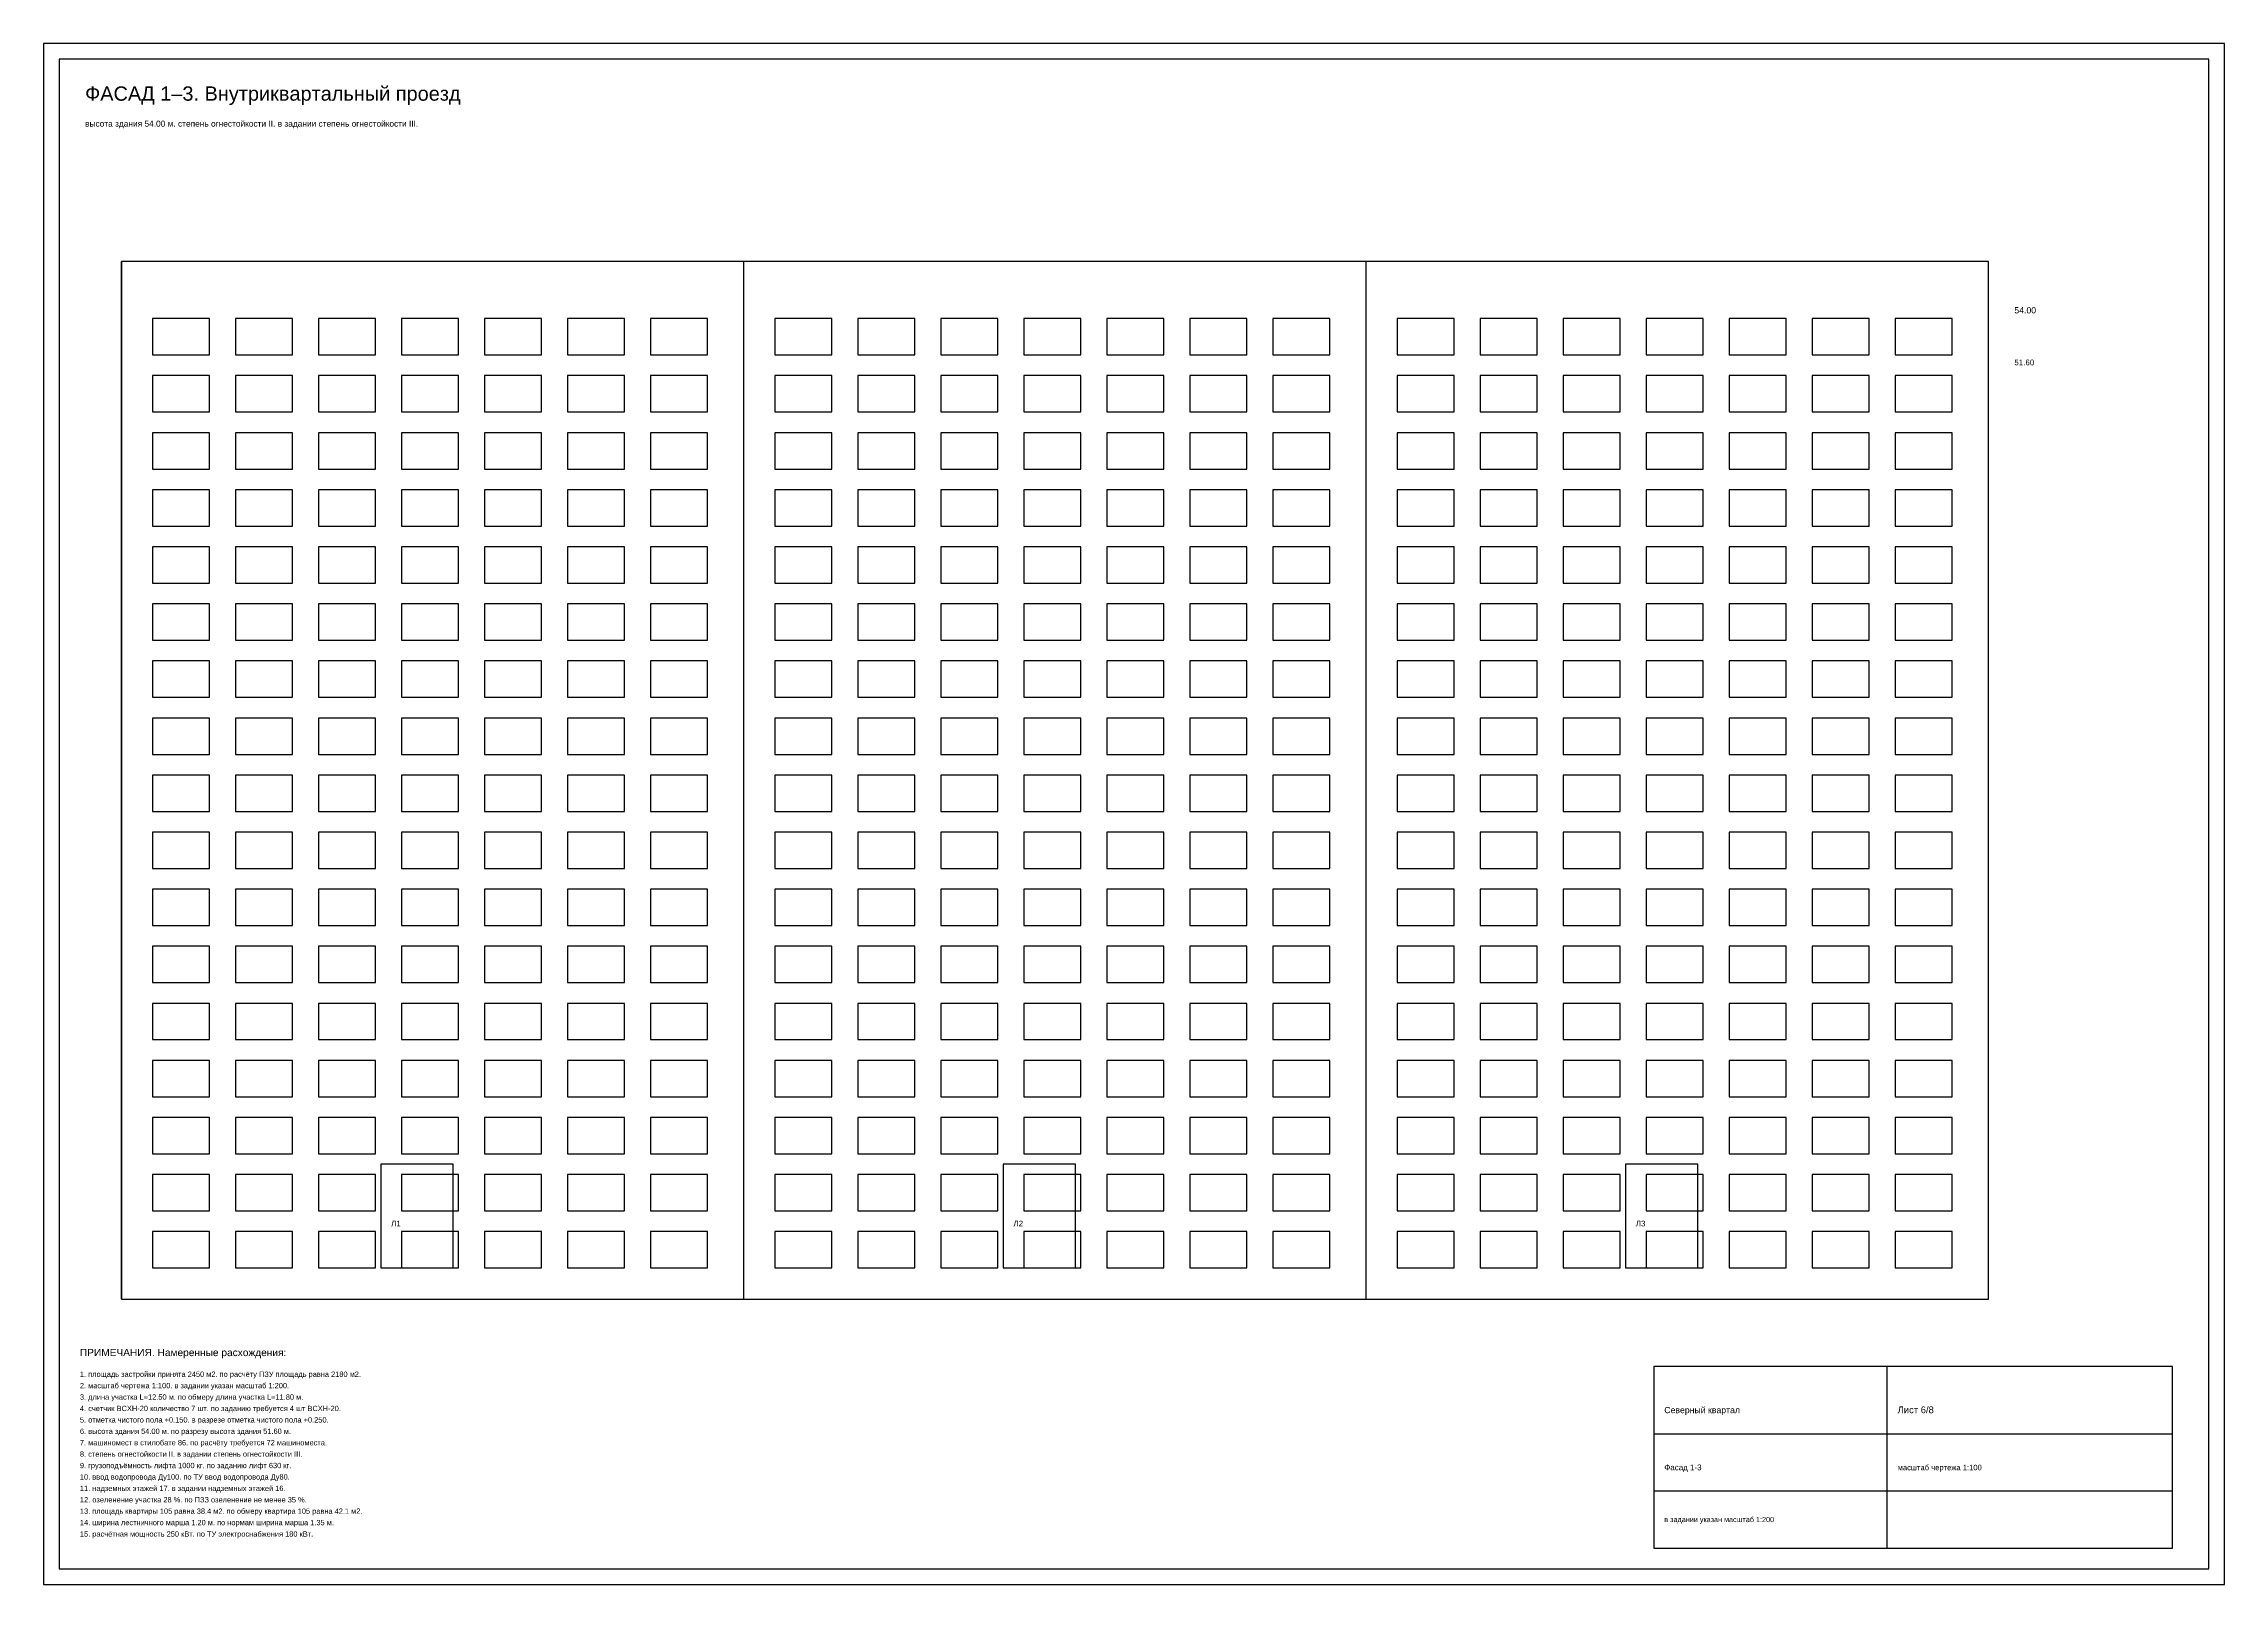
# Model space of a CAD drawing. Header units: millimetres. Extents: x 0 to 7008, y 0 to 594.
# Drawn here: x 4405 to 5246, y 0 to 594 of the extents above; entities that cross this region are included whole.
import ezdxf

# ---------------------------------------------------------------- set-up
doc = ezdxf.new("R2010")
doc.units = ezdxf.units.MM
for name, color, linetype in [('DIM', 3, 'Continuous'), ('GRAPH', 7, 'Continuous'), ('TEXT', 2, 'Continuous')]:
    doc.layers.add(name, color=color, linetype=linetype)
doc.styles.get("Standard").update_dxf_attribs({"font": 'arial.ttf'})

msp = doc.modelspace()

# ---------------------------------------------------------------- linework, layer by layer
at = {"layer": 'GRAPH'}
for p, q in [((5240, 588), (4411, 588)), ((4411, 588), (4411, 6)), ((5240, 6), (5240, 588)), ((5155, 510), (4435, 510)), ((4435, 510), (4435, 110)), ((4435, 110), (4435, 510)), ((4675, 110), (4675, 510)), ((4915, 110), (4915, 510)), ((5155, 110), (5155, 510)), ((4469, 488), (4447, 488)), ((4447, 488), (4447, 474)), ((4469, 474), (4469, 488)), ((4501, 488), (4479, 488)), ((4479, 488), (4479, 474)), ((4501, 474), (4501, 488)), ((4533, 488), (4511, 488)), ((4511, 488), (4511, 474)), ((4533, 474), (4533, 488)), ((4565, 488), (4543, 488)), ((4543, 488), (4543, 474)), ((4565, 474), (4565, 488)), ((4597, 488), (4575, 488)), ((4575, 488), (4575, 474)), ((4597, 474), (4597, 488)), ((4629, 488), (4607, 488)), ((4607, 488), (4607, 474)), ((4629, 474), (4629, 488)), ((4661, 488), (4639, 488)), ((4639, 488), (4639, 474)), ((4661, 474), (4661, 488)), ((4709, 488), (4687, 488)), ((4687, 488), (4687, 474)), ((4709, 474), (4709, 488)), ((4741, 488), (4719, 488)), ((4719, 488), (4719, 474)), ((4741, 474), (4741, 488)), ((4773, 488), (4751, 488)), ((4751, 488), (4751, 474)), ((4773, 474), (4773, 488)), ((4805, 488), (4783, 488)), ((4783, 488), (4783, 474)), ((4805, 474), (4805, 488)), ((4837, 488), (4815, 488)), ((4815, 488), (4815, 474)), ((4837, 474), (4837, 488)), ((4869, 488), (4847, 488)), ((4847, 488), (4847, 474)), ((4869, 474), (4869, 488)), ((4901, 488), (4879, 488)), ((4879, 488), (4879, 474)), ((4901, 474), (4901, 488)), ((4949, 488), (4927, 488)), ((4927, 488), (4927, 474)), ((4949, 474), (4949, 488)), ((4981, 488), (4959, 488)), ((4959, 488), (4959, 474)), ((4981, 474), (4981, 488)), ((5013, 488), (4991, 488)), ((4991, 488), (4991, 474)), ((5013, 474), (5013, 488)), ((5045, 488), (5023, 488)), ((5023, 488), (5023, 474)), ((5045, 474), (5045, 488)), ((5077, 488), (5055, 488)), ((5055, 488), (5055, 474)), ((5077, 474), (5077, 488)), ((5109, 488), (5087, 488)), ((5087, 488), (5087, 474)), ((5109, 474), (5109, 488)), ((5141, 488), (5119, 488)), ((5119, 488), (5119, 474)), ((5141, 474), (5141, 488)), ((4447, 474), (4469, 474)), ((4479, 474), (4501, 474)), ((4511, 474), (4533, 474)), ((4543, 474), (4565, 474)), ((4575, 474), (4597, 474)), ((4607, 474), (4629, 474)), ((4639, 474), (4661, 474)), ((4687, 474), (4709, 474)), ((4719, 474), (4741, 474)), ((4751, 474), (4773, 474)), ((4783, 474), (4805, 474)), ((4815, 474), (4837, 474)), ((4847, 474), (4869, 474)), ((4879, 474), (4901, 474)), ((4927, 474), (4949, 474)), ((4959, 474), (4981, 474)), ((4991, 474), (5013, 474)), ((5023, 474), (5045, 474)), ((5055, 474), (5077, 474)), ((5087, 474), (5109, 474)), ((5119, 474), (5141, 474)), ((4469, 466), (4447, 466)), ((4447, 466), (4447, 452)), ((4469, 452), (4469, 466)), ((4501, 466), (4479, 466)), ((4479, 466), (4479, 452)), ((4501, 452), (4501, 466)), ((4533, 466), (4511, 466)), ((4511, 466), (4511, 452)), ((4533, 452), (4533, 466)), ((4565, 466), (4543, 466)), ((4543, 466), (4543, 452)), ((4565, 452), (4565, 466)), ((4597, 466), (4575, 466)), ((4575, 466), (4575, 452)), ((4597, 452), (4597, 466)), ((4629, 466), (4607, 466)), ((4607, 466), (4607, 452)), ((4629, 452), (4629, 466)), ((4661, 466), (4639, 466)), ((4639, 466), (4639, 452)), ((4661, 452), (4661, 466)), ((4709, 466), (4687, 466)), ((4687, 466), (4687, 452)), ((4709, 452), (4709, 466)), ((4741, 466), (4719, 466)), ((4719, 466), (4719, 452)), ((4741, 452), (4741, 466)), ((4773, 466), (4751, 466)), ((4751, 466), (4751, 452)), ((4773, 452), (4773, 466)), ((4805, 466), (4783, 466)), ((4783, 466), (4783, 452)), ((4805, 452), (4805, 466)), ((4837, 466), (4815, 466)), ((4815, 466), (4815, 452)), ((4837, 452), (4837, 466)), ((4869, 466), (4847, 466)), ((4847, 466), (4847, 452)), ((4869, 452), (4869, 466)), ((4901, 466), (4879, 466)), ((4879, 466), (4879, 452)), ((4901, 452), (4901, 466)), ((4949, 466), (4927, 466)), ((4927, 466), (4927, 452)), ((4949, 452), (4949, 466)), ((4981, 466), (4959, 466)), ((4959, 466), (4959, 452)), ((4981, 452), (4981, 466)), ((5013, 466), (4991, 466)), ((4991, 466), (4991, 452)), ((5013, 452), (5013, 466)), ((5045, 466), (5023, 466)), ((5023, 466), (5023, 452)), ((5045, 452), (5045, 466)), ((5077, 466), (5055, 466)), ((5055, 466), (5055, 452)), ((5077, 452), (5077, 466)), ((5109, 466), (5087, 466)), ((5087, 466), (5087, 452)), ((5109, 452), (5109, 466)), ((5141, 466), (5119, 466)), ((5119, 466), (5119, 452)), ((5141, 452), (5141, 466)), ((4447, 452), (4469, 452)), ((4479, 452), (4501, 452)), ((4511, 452), (4533, 452)), ((4543, 452), (4565, 452)), ((4575, 452), (4597, 452)), ((4607, 452), (4629, 452)), ((4639, 452), (4661, 452)), ((4687, 452), (4709, 452)), ((4719, 452), (4741, 452)), ((4751, 452), (4773, 452)), ((4783, 452), (4805, 452)), ((4815, 452), (4837, 452)), ((4847, 452), (4869, 452)), ((4879, 452), (4901, 452)), ((4927, 452), (4949, 452)), ((4959, 452), (4981, 452)), ((4991, 452), (5013, 452)), ((5023, 452), (5045, 452)), ((5055, 452), (5077, 452)), ((5087, 452), (5109, 452)), ((5119, 452), (5141, 452)), ((4469, 444), (4447, 444)), ((4447, 444), (4447, 430)), ((4469, 430), (4469, 444)), ((4501, 444), (4479, 444)), ((4479, 444), (4479, 430)), ((4501, 430), (4501, 444)), ((4533, 444), (4511, 444)), ((4511, 444), (4511, 430)), ((4533, 430), (4533, 444)), ((4565, 444), (4543, 444)), ((4543, 444), (4543, 430)), ((4565, 430), (4565, 444)), ((4597, 444), (4575, 444)), ((4575, 444), (4575, 430)), ((4597, 430), (4597, 444)), ((4629, 444), (4607, 444)), ((4607, 444), (4607, 430)), ((4629, 430), (4629, 444)), ((4661, 444), (4639, 444)), ((4639, 444), (4639, 430)), ((4661, 430), (4661, 444)), ((4709, 444), (4687, 444)), ((4687, 444), (4687, 430)), ((4709, 430), (4709, 444)), ((4741, 444), (4719, 444)), ((4719, 444), (4719, 430)), ((4741, 430), (4741, 444)), ((4773, 444), (4751, 444)), ((4751, 444), (4751, 430)), ((4773, 430), (4773, 444)), ((4805, 444), (4783, 444)), ((4783, 444), (4783, 430)), ((4805, 430), (4805, 444)), ((4837, 444), (4815, 444)), ((4815, 444), (4815, 430)), ((4837, 430), (4837, 444)), ((4869, 444), (4847, 444)), ((4847, 444), (4847, 430)), ((4869, 430), (4869, 444)), ((4901, 444), (4879, 444)), ((4879, 444), (4879, 430)), ((4901, 430), (4901, 444)), ((4949, 444), (4927, 444)), ((4927, 444), (4927, 430)), ((4949, 430), (4949, 444)), ((4981, 444), (4959, 444)), ((4959, 444), (4959, 430)), ((4981, 430), (4981, 444)), ((5013, 444), (4991, 444)), ((4991, 444), (4991, 430)), ((5013, 430), (5013, 444)), ((5045, 444), (5023, 444)), ((5023, 444), (5023, 430)), ((5045, 430), (5045, 444)), ((5077, 444), (5055, 444)), ((5055, 444), (5055, 430)), ((5077, 430), (5077, 444)), ((5109, 444), (5087, 444)), ((5087, 444), (5087, 430)), ((5109, 430), (5109, 444)), ((5141, 444), (5119, 444)), ((5119, 444), (5119, 430)), ((5141, 430), (5141, 444)), ((4447, 430), (4469, 430)), ((4479, 430), (4501, 430)), ((4511, 430), (4533, 430)), ((4543, 430), (4565, 430)), ((4575, 430), (4597, 430)), ((4607, 430), (4629, 430)), ((4639, 430), (4661, 430)), ((4687, 430), (4709, 430)), ((4719, 430), (4741, 430)), ((4751, 430), (4773, 430)), ((4783, 430), (4805, 430)), ((4815, 430), (4837, 430)), ((4847, 430), (4869, 430)), ((4879, 430), (4901, 430)), ((4927, 430), (4949, 430)), ((4959, 430), (4981, 430)), ((4991, 430), (5013, 430)), ((5023, 430), (5045, 430)), ((5055, 430), (5077, 430)), ((5087, 430), (5109, 430)), ((5119, 430), (5141, 430)), ((4469, 422), (4447, 422)), ((4447, 422), (4447, 408)), ((4469, 408), (4469, 422)), ((4501, 422), (4479, 422)), ((4479, 422), (4479, 408)), ((4501, 408), (4501, 422)), ((4533, 422), (4511, 422)), ((4511, 422), (4511, 408)), ((4533, 408), (4533, 422)), ((4565, 422), (4543, 422)), ((4543, 422), (4543, 408)), ((4565, 408), (4565, 422)), ((4597, 422), (4575, 422)), ((4575, 422), (4575, 408)), ((4597, 408), (4597, 422)), ((4629, 422), (4607, 422)), ((4607, 422), (4607, 408)), ((4629, 408), (4629, 422)), ((4661, 422), (4639, 422)), ((4639, 422), (4639, 408)), ((4661, 408), (4661, 422)), ((4709, 422), (4687, 422)), ((4687, 422), (4687, 408)), ((4709, 408), (4709, 422)), ((4741, 422), (4719, 422)), ((4719, 422), (4719, 408)), ((4741, 408), (4741, 422)), ((4773, 422), (4751, 422)), ((4751, 422), (4751, 408)), ((4773, 408), (4773, 422)), ((4805, 422), (4783, 422)), ((4783, 422), (4783, 408)), ((4805, 408), (4805, 422)), ((4837, 422), (4815, 422)), ((4815, 422), (4815, 408)), ((4837, 408), (4837, 422)), ((4869, 422), (4847, 422)), ((4847, 422), (4847, 408)), ((4869, 408), (4869, 422)), ((4901, 422), (4879, 422)), ((4879, 422), (4879, 408)), ((4901, 408), (4901, 422)), ((4949, 422), (4927, 422)), ((4927, 422), (4927, 408)), ((4949, 408), (4949, 422)), ((4981, 422), (4959, 422)), ((4959, 422), (4959, 408)), ((4981, 408), (4981, 422)), ((5013, 422), (4991, 422)), ((4991, 422), (4991, 408)), ((5013, 408), (5013, 422)), ((5045, 422), (5023, 422)), ((5023, 422), (5023, 408)), ((5045, 408), (5045, 422)), ((5077, 422), (5055, 422)), ((5055, 422), (5055, 408)), ((5077, 408), (5077, 422)), ((5109, 422), (5087, 422)), ((5087, 422), (5087, 408)), ((5109, 408), (5109, 422)), ((5141, 422), (5119, 422)), ((5119, 422), (5119, 408)), ((5141, 408), (5141, 422)), ((4447, 408), (4469, 408)), ((4479, 408), (4501, 408)), ((4511, 408), (4533, 408)), ((4543, 408), (4565, 408)), ((4575, 408), (4597, 408)), ((4607, 408), (4629, 408)), ((4639, 408), (4661, 408)), ((4687, 408), (4709, 408)), ((4719, 408), (4741, 408)), ((4751, 408), (4773, 408)), ((4783, 408), (4805, 408)), ((4815, 408), (4837, 408)), ((4847, 408), (4869, 408)), ((4879, 408), (4901, 408)), ((4927, 408), (4949, 408)), ((4959, 408), (4981, 408)), ((4991, 408), (5013, 408)), ((5023, 408), (5045, 408)), ((5055, 408), (5077, 408)), ((5087, 408), (5109, 408)), ((5119, 408), (5141, 408)), ((4469, 400), (4447, 400)), ((4447, 400), (4447, 386)), ((4469, 386), (4469, 400)), ((4501, 400), (4479, 400)), ((4479, 400), (4479, 386)), ((4501, 386), (4501, 400)), ((4533, 400), (4511, 400)), ((4511, 400), (4511, 386)), ((4533, 386), (4533, 400)), ((4565, 400), (4543, 400)), ((4543, 400), (4543, 386)), ((4565, 386), (4565, 400)), ((4597, 400), (4575, 400)), ((4575, 400), (4575, 386)), ((4597, 386), (4597, 400)), ((4629, 400), (4607, 400)), ((4607, 400), (4607, 386)), ((4629, 386), (4629, 400)), ((4661, 400), (4639, 400)), ((4639, 400), (4639, 386)), ((4661, 386), (4661, 400)), ((4709, 400), (4687, 400)), ((4687, 400), (4687, 386)), ((4709, 386), (4709, 400)), ((4741, 400), (4719, 400)), ((4719, 400), (4719, 386)), ((4741, 386), (4741, 400)), ((4773, 400), (4751, 400)), ((4751, 400), (4751, 386)), ((4773, 386), (4773, 400)), ((4805, 400), (4783, 400)), ((4783, 400), (4783, 386)), ((4805, 386), (4805, 400)), ((4837, 400), (4815, 400)), ((4815, 400), (4815, 386)), ((4837, 386), (4837, 400)), ((4869, 400), (4847, 400)), ((4847, 400), (4847, 386)), ((4869, 386), (4869, 400)), ((4901, 400), (4879, 400)), ((4879, 400), (4879, 386)), ((4901, 386), (4901, 400)), ((4949, 400), (4927, 400)), ((4927, 400), (4927, 386)), ((4949, 386), (4949, 400)), ((4981, 400), (4959, 400)), ((4959, 400), (4959, 386)), ((4981, 386), (4981, 400)), ((5013, 400), (4991, 400)), ((4991, 400), (4991, 386)), ((5013, 386), (5013, 400)), ((5045, 400), (5023, 400)), ((5023, 400), (5023, 386)), ((5045, 386), (5045, 400)), ((5077, 400), (5055, 400)), ((5055, 400), (5055, 386)), ((5077, 386), (5077, 400)), ((5109, 400), (5087, 400)), ((5087, 400), (5087, 386)), ((5109, 386), (5109, 400)), ((5141, 400), (5119, 400)), ((5119, 400), (5119, 386)), ((5141, 386), (5141, 400)), ((4447, 386), (4469, 386)), ((4479, 386), (4501, 386)), ((4511, 386), (4533, 386)), ((4543, 386), (4565, 386)), ((4575, 386), (4597, 386)), ((4607, 386), (4629, 386)), ((4639, 386), (4661, 386)), ((4687, 386), (4709, 386)), ((4719, 386), (4741, 386)), ((4751, 386), (4773, 386)), ((4783, 386), (4805, 386)), ((4815, 386), (4837, 386)), ((4847, 386), (4869, 386)), ((4879, 386), (4901, 386)), ((4927, 386), (4949, 386)), ((4959, 386), (4981, 386)), ((4991, 386), (5013, 386)), ((5023, 386), (5045, 386)), ((5055, 386), (5077, 386)), ((5087, 386), (5109, 386)), ((5119, 386), (5141, 386)), ((4469, 378), (4447, 378)), ((4447, 378), (4447, 364)), ((4469, 364), (4469, 378)), ((4501, 378), (4479, 378)), ((4479, 378), (4479, 364)), ((4501, 364), (4501, 378)), ((4533, 378), (4511, 378)), ((4511, 378), (4511, 364)), ((4533, 364), (4533, 378)), ((4565, 378), (4543, 378)), ((4543, 378), (4543, 364)), ((4565, 364), (4565, 378)), ((4597, 378), (4575, 378)), ((4575, 378), (4575, 364)), ((4597, 364), (4597, 378)), ((4629, 378), (4607, 378)), ((4607, 378), (4607, 364)), ((4629, 364), (4629, 378)), ((4661, 378), (4639, 378)), ((4639, 378), (4639, 364)), ((4661, 364), (4661, 378)), ((4709, 378), (4687, 378)), ((4687, 378), (4687, 364)), ((4709, 364), (4709, 378)), ((4741, 378), (4719, 378)), ((4719, 378), (4719, 364)), ((4741, 364), (4741, 378)), ((4773, 378), (4751, 378)), ((4751, 378), (4751, 364)), ((4773, 364), (4773, 378)), ((4805, 378), (4783, 378)), ((4783, 378), (4783, 364)), ((4805, 364), (4805, 378)), ((4837, 378), (4815, 378)), ((4815, 378), (4815, 364)), ((4837, 364), (4837, 378)), ((4869, 378), (4847, 378)), ((4847, 378), (4847, 364)), ((4869, 364), (4869, 378)), ((4901, 378), (4879, 378)), ((4879, 378), (4879, 364)), ((4901, 364), (4901, 378)), ((4949, 378), (4927, 378)), ((4927, 378), (4927, 364)), ((4949, 364), (4949, 378)), ((4981, 378), (4959, 378)), ((4959, 378), (4959, 364)), ((4981, 364), (4981, 378)), ((5013, 378), (4991, 378)), ((4991, 378), (4991, 364)), ((5013, 364), (5013, 378)), ((5045, 378), (5023, 378)), ((5023, 378), (5023, 364)), ((5045, 364), (5045, 378)), ((5077, 378), (5055, 378)), ((5055, 378), (5055, 364)), ((5077, 364), (5077, 378)), ((5109, 378), (5087, 378)), ((5087, 378), (5087, 364)), ((5109, 364), (5109, 378)), ((5141, 378), (5119, 378)), ((5119, 378), (5119, 364)), ((5141, 364), (5141, 378)), ((4447, 364), (4469, 364)), ((4479, 364), (4501, 364)), ((4511, 364), (4533, 364)), ((4543, 364), (4565, 364)), ((4575, 364), (4597, 364)), ((4607, 364), (4629, 364)), ((4639, 364), (4661, 364)), ((4687, 364), (4709, 364)), ((4719, 364), (4741, 364)), ((4751, 364), (4773, 364)), ((4783, 364), (4805, 364)), ((4815, 364), (4837, 364)), ((4847, 364), (4869, 364)), ((4879, 364), (4901, 364)), ((4927, 364), (4949, 364)), ((4959, 364), (4981, 364)), ((4991, 364), (5013, 364)), ((5023, 364), (5045, 364)), ((5055, 364), (5077, 364)), ((5087, 364), (5109, 364)), ((5119, 364), (5141, 364)), ((4469, 356), (4447, 356)), ((4447, 356), (4447, 342)), ((4469, 342), (4469, 356)), ((4501, 356), (4479, 356)), ((4479, 356), (4479, 342)), ((4501, 342), (4501, 356)), ((4533, 356), (4511, 356)), ((4511, 356), (4511, 342)), ((4533, 342), (4533, 356)), ((4565, 356), (4543, 356)), ((4543, 356), (4543, 342)), ((4565, 342), (4565, 356)), ((4597, 356), (4575, 356)), ((4575, 356), (4575, 342)), ((4597, 342), (4597, 356)), ((4629, 356), (4607, 356)), ((4607, 356), (4607, 342)), ((4629, 342), (4629, 356)), ((4661, 356), (4639, 356)), ((4639, 356), (4639, 342)), ((4661, 342), (4661, 356)), ((4709, 356), (4687, 356)), ((4687, 356), (4687, 342)), ((4709, 342), (4709, 356)), ((4741, 356), (4719, 356)), ((4719, 356), (4719, 342)), ((4741, 342), (4741, 356)), ((4773, 356), (4751, 356)), ((4751, 356), (4751, 342)), ((4773, 342), (4773, 356)), ((4805, 356), (4783, 356)), ((4783, 356), (4783, 342)), ((4805, 342), (4805, 356)), ((4837, 356), (4815, 356)), ((4815, 356), (4815, 342)), ((4837, 342), (4837, 356)), ((4869, 356), (4847, 356)), ((4847, 356), (4847, 342)), ((4869, 342), (4869, 356)), ((4901, 356), (4879, 356)), ((4879, 356), (4879, 342)), ((4901, 342), (4901, 356)), ((4949, 356), (4927, 356)), ((4927, 356), (4927, 342)), ((4949, 342), (4949, 356)), ((4981, 356), (4959, 356)), ((4959, 356), (4959, 342)), ((4981, 342), (4981, 356)), ((5013, 356), (4991, 356)), ((4991, 356), (4991, 342)), ((5013, 342), (5013, 356)), ((5045, 356), (5023, 356)), ((5023, 356), (5023, 342)), ((5045, 342), (5045, 356)), ((5077, 356), (5055, 356)), ((5055, 356), (5055, 342)), ((5077, 342), (5077, 356)), ((5109, 356), (5087, 356)), ((5087, 356), (5087, 342)), ((5109, 342), (5109, 356)), ((5141, 356), (5119, 356)), ((5119, 356), (5119, 342)), ((5141, 342), (5141, 356)), ((4447, 342), (4469, 342)), ((4479, 342), (4501, 342)), ((4511, 342), (4533, 342)), ((4543, 342), (4565, 342)), ((4575, 342), (4597, 342)), ((4607, 342), (4629, 342)), ((4639, 342), (4661, 342)), ((4687, 342), (4709, 342)), ((4719, 342), (4741, 342)), ((4751, 342), (4773, 342)), ((4783, 342), (4805, 342)), ((4815, 342), (4837, 342)), ((4847, 342), (4869, 342)), ((4879, 342), (4901, 342)), ((4927, 342), (4949, 342)), ((4959, 342), (4981, 342)), ((4991, 342), (5013, 342)), ((5023, 342), (5045, 342)), ((5055, 342), (5077, 342)), ((5087, 342), (5109, 342)), ((5119, 342), (5141, 342)), ((4469, 334), (4447, 334)), ((4447, 334), (4447, 320)), ((4469, 320), (4469, 334)), ((4501, 334), (4479, 334)), ((4479, 334), (4479, 320)), ((4501, 320), (4501, 334)), ((4533, 334), (4511, 334)), ((4511, 334), (4511, 320)), ((4533, 320), (4533, 334)), ((4565, 334), (4543, 334)), ((4543, 334), (4543, 320)), ((4565, 320), (4565, 334)), ((4597, 334), (4575, 334)), ((4575, 334), (4575, 320)), ((4597, 320), (4597, 334)), ((4629, 334), (4607, 334)), ((4607, 334), (4607, 320)), ((4629, 320), (4629, 334)), ((4661, 334), (4639, 334)), ((4639, 334), (4639, 320)), ((4661, 320), (4661, 334)), ((4709, 334), (4687, 334)), ((4687, 334), (4687, 320)), ((4709, 320), (4709, 334)), ((4741, 334), (4719, 334)), ((4719, 334), (4719, 320)), ((4741, 320), (4741, 334)), ((4773, 334), (4751, 334)), ((4751, 334), (4751, 320)), ((4773, 320), (4773, 334)), ((4805, 334), (4783, 334)), ((4783, 334), (4783, 320)), ((4805, 320), (4805, 334)), ((4837, 334), (4815, 334)), ((4815, 334), (4815, 320)), ((4837, 320), (4837, 334)), ((4869, 334), (4847, 334)), ((4847, 334), (4847, 320)), ((4869, 320), (4869, 334)), ((4901, 334), (4879, 334)), ((4879, 334), (4879, 320)), ((4901, 320), (4901, 334)), ((4949, 334), (4927, 334)), ((4927, 334), (4927, 320)), ((4949, 320), (4949, 334)), ((4981, 334), (4959, 334)), ((4959, 334), (4959, 320)), ((4981, 320), (4981, 334)), ((5013, 334), (4991, 334)), ((4991, 334), (4991, 320)), ((5013, 320), (5013, 334)), ((5045, 334), (5023, 334)), ((5023, 334), (5023, 320)), ((5045, 320), (5045, 334)), ((5077, 334), (5055, 334)), ((5055, 334), (5055, 320)), ((5077, 320), (5077, 334)), ((5109, 334), (5087, 334)), ((5087, 334), (5087, 320)), ((5109, 320), (5109, 334)), ((5141, 334), (5119, 334)), ((5119, 334), (5119, 320)), ((5141, 320), (5141, 334)), ((4447, 320), (4469, 320)), ((4479, 320), (4501, 320)), ((4511, 320), (4533, 320)), ((4543, 320), (4565, 320)), ((4575, 320), (4597, 320)), ((4607, 320), (4629, 320)), ((4639, 320), (4661, 320)), ((4687, 320), (4709, 320)), ((4719, 320), (4741, 320)), ((4751, 320), (4773, 320)), ((4783, 320), (4805, 320)), ((4815, 320), (4837, 320)), ((4847, 320), (4869, 320)), ((4879, 320), (4901, 320)), ((4927, 320), (4949, 320)), ((4959, 320), (4981, 320)), ((4991, 320), (5013, 320)), ((5023, 320), (5045, 320)), ((5055, 320), (5077, 320)), ((5087, 320), (5109, 320)), ((5119, 320), (5141, 320)), ((4469, 312), (4447, 312)), ((4447, 312), (4447, 298)), ((4469, 298), (4469, 312)), ((4501, 312), (4479, 312)), ((4479, 312), (4479, 298)), ((4501, 298), (4501, 312)), ((4533, 312), (4511, 312)), ((4511, 312), (4511, 298)), ((4533, 298), (4533, 312)), ((4565, 312), (4543, 312)), ((4543, 312), (4543, 298)), ((4565, 298), (4565, 312)), ((4597, 312), (4575, 312)), ((4575, 312), (4575, 298)), ((4597, 298), (4597, 312)), ((4629, 312), (4607, 312)), ((4607, 312), (4607, 298)), ((4629, 298), (4629, 312)), ((4661, 312), (4639, 312)), ((4639, 312), (4639, 298)), ((4661, 298), (4661, 312)), ((4709, 312), (4687, 312)), ((4687, 312), (4687, 298)), ((4709, 298), (4709, 312)), ((4741, 312), (4719, 312)), ((4719, 312), (4719, 298)), ((4741, 298), (4741, 312)), ((4773, 312), (4751, 312)), ((4751, 312), (4751, 298)), ((4773, 298), (4773, 312)), ((4805, 312), (4783, 312)), ((4783, 312), (4783, 298)), ((4805, 298), (4805, 312)), ((4837, 312), (4815, 312)), ((4815, 312), (4815, 298)), ((4837, 298), (4837, 312)), ((4869, 312), (4847, 312)), ((4847, 312), (4847, 298)), ((4869, 298), (4869, 312)), ((4901, 312), (4879, 312)), ((4879, 312), (4879, 298)), ((4901, 298), (4901, 312)), ((4949, 312), (4927, 312)), ((4927, 312), (4927, 298)), ((4949, 298), (4949, 312)), ((4981, 312), (4959, 312)), ((4959, 312), (4959, 298)), ((4981, 298), (4981, 312)), ((5013, 312), (4991, 312)), ((4991, 312), (4991, 298)), ((5013, 298), (5013, 312)), ((5045, 312), (5023, 312)), ((5023, 312), (5023, 298)), ((5045, 298), (5045, 312)), ((5077, 312), (5055, 312)), ((5055, 312), (5055, 298)), ((5077, 298), (5077, 312)), ((5109, 312), (5087, 312)), ((5087, 312), (5087, 298)), ((5109, 298), (5109, 312)), ((5141, 312), (5119, 312)), ((5119, 312), (5119, 298)), ((5141, 298), (5141, 312)), ((4447, 298), (4469, 298)), ((4479, 298), (4501, 298)), ((4511, 298), (4533, 298)), ((4543, 298), (4565, 298)), ((4575, 298), (4597, 298)), ((4607, 298), (4629, 298)), ((4639, 298), (4661, 298)), ((4687, 298), (4709, 298)), ((4719, 298), (4741, 298)), ((4751, 298), (4773, 298)), ((4783, 298), (4805, 298)), ((4815, 298), (4837, 298)), ((4847, 298), (4869, 298)), ((4879, 298), (4901, 298)), ((4927, 298), (4949, 298)), ((4959, 298), (4981, 298)), ((4991, 298), (5013, 298)), ((5023, 298), (5045, 298)), ((5055, 298), (5077, 298)), ((5087, 298), (5109, 298)), ((5119, 298), (5141, 298)), ((4469, 290), (4447, 290)), ((4447, 290), (4447, 276)), ((4469, 276), (4469, 290)), ((4501, 290), (4479, 290)), ((4479, 290), (4479, 276)), ((4501, 276), (4501, 290)), ((4533, 290), (4511, 290)), ((4511, 290), (4511, 276)), ((4533, 276), (4533, 290)), ((4565, 290), (4543, 290)), ((4543, 290), (4543, 276)), ((4565, 276), (4565, 290)), ((4597, 290), (4575, 290)), ((4575, 290), (4575, 276)), ((4597, 276), (4597, 290)), ((4629, 290), (4607, 290)), ((4607, 290), (4607, 276)), ((4629, 276), (4629, 290)), ((4661, 290), (4639, 290)), ((4639, 290), (4639, 276)), ((4661, 276), (4661, 290)), ((4709, 290), (4687, 290)), ((4687, 290), (4687, 276)), ((4709, 276), (4709, 290)), ((4741, 290), (4719, 290)), ((4719, 290), (4719, 276)), ((4741, 276), (4741, 290)), ((4773, 290), (4751, 290)), ((4751, 290), (4751, 276)), ((4773, 276), (4773, 290)), ((4805, 290), (4783, 290)), ((4783, 290), (4783, 276)), ((4805, 276), (4805, 290)), ((4837, 290), (4815, 290)), ((4815, 290), (4815, 276)), ((4837, 276), (4837, 290)), ((4869, 290), (4847, 290)), ((4847, 290), (4847, 276)), ((4869, 276), (4869, 290)), ((4901, 290), (4879, 290)), ((4879, 290), (4879, 276)), ((4901, 276), (4901, 290)), ((4949, 290), (4927, 290)), ((4927, 290), (4927, 276)), ((4949, 276), (4949, 290)), ((4981, 290), (4959, 290)), ((4959, 290), (4959, 276)), ((4981, 276), (4981, 290)), ((5013, 290), (4991, 290)), ((4991, 290), (4991, 276)), ((5013, 276), (5013, 290)), ((5045, 290), (5023, 290)), ((5023, 290), (5023, 276)), ((5045, 276), (5045, 290)), ((5077, 290), (5055, 290)), ((5055, 290), (5055, 276)), ((5077, 276), (5077, 290)), ((5109, 290), (5087, 290)), ((5087, 290), (5087, 276)), ((5109, 276), (5109, 290)), ((5141, 290), (5119, 290)), ((5119, 290), (5119, 276)), ((5141, 276), (5141, 290)), ((4447, 276), (4469, 276)), ((4479, 276), (4501, 276)), ((4511, 276), (4533, 276)), ((4543, 276), (4565, 276)), ((4575, 276), (4597, 276)), ((4607, 276), (4629, 276)), ((4639, 276), (4661, 276)), ((4687, 276), (4709, 276)), ((4719, 276), (4741, 276)), ((4751, 276), (4773, 276)), ((4783, 276), (4805, 276)), ((4815, 276), (4837, 276)), ((4847, 276), (4869, 276)), ((4879, 276), (4901, 276)), ((4927, 276), (4949, 276)), ((4959, 276), (4981, 276)), ((4991, 276), (5013, 276)), ((5023, 276), (5045, 276)), ((5055, 276), (5077, 276)), ((5087, 276), (5109, 276)), ((5119, 276), (5141, 276)), ((4469, 268), (4447, 268)), ((4447, 268), (4447, 254)), ((4469, 254), (4469, 268)), ((4501, 268), (4479, 268)), ((4479, 268), (4479, 254)), ((4501, 254), (4501, 268)), ((4533, 268), (4511, 268)), ((4511, 268), (4511, 254)), ((4533, 254), (4533, 268)), ((4565, 268), (4543, 268)), ((4543, 268), (4543, 254)), ((4565, 254), (4565, 268)), ((4597, 268), (4575, 268)), ((4575, 268), (4575, 254)), ((4597, 254), (4597, 268)), ((4629, 268), (4607, 268)), ((4607, 268), (4607, 254)), ((4629, 254), (4629, 268)), ((4661, 268), (4639, 268)), ((4639, 268), (4639, 254)), ((4661, 254), (4661, 268)), ((4709, 268), (4687, 268)), ((4687, 268), (4687, 254)), ((4709, 254), (4709, 268)), ((4741, 268), (4719, 268)), ((4719, 268), (4719, 254)), ((4741, 254), (4741, 268)), ((4773, 268), (4751, 268)), ((4751, 268), (4751, 254)), ((4773, 254), (4773, 268)), ((4805, 268), (4783, 268)), ((4783, 268), (4783, 254)), ((4805, 254), (4805, 268)), ((4837, 268), (4815, 268)), ((4815, 268), (4815, 254)), ((4837, 254), (4837, 268)), ((4869, 268), (4847, 268)), ((4847, 268), (4847, 254)), ((4869, 254), (4869, 268)), ((4901, 268), (4879, 268)), ((4879, 268), (4879, 254)), ((4901, 254), (4901, 268)), ((4949, 268), (4927, 268)), ((4927, 268), (4927, 254)), ((4949, 254), (4949, 268)), ((4981, 268), (4959, 268)), ((4959, 268), (4959, 254)), ((4981, 254), (4981, 268)), ((5013, 268), (4991, 268)), ((4991, 268), (4991, 254)), ((5013, 254), (5013, 268)), ((5045, 268), (5023, 268)), ((5023, 268), (5023, 254)), ((5045, 254), (5045, 268)), ((5077, 268), (5055, 268)), ((5055, 268), (5055, 254)), ((5077, 254), (5077, 268)), ((5109, 268), (5087, 268)), ((5087, 268), (5087, 254)), ((5109, 254), (5109, 268)), ((5141, 268), (5119, 268)), ((5119, 268), (5119, 254)), ((5141, 254), (5141, 268)), ((4447, 254), (4469, 254)), ((4479, 254), (4501, 254)), ((4511, 254), (4533, 254)), ((4543, 254), (4565, 254)), ((4575, 254), (4597, 254)), ((4607, 254), (4629, 254)), ((4639, 254), (4661, 254)), ((4687, 254), (4709, 254)), ((4719, 254), (4741, 254)), ((4751, 254), (4773, 254)), ((4783, 254), (4805, 254)), ((4815, 254), (4837, 254)), ((4847, 254), (4869, 254)), ((4879, 254), (4901, 254)), ((4927, 254), (4949, 254)), ((4959, 254), (4981, 254)), ((4991, 254), (5013, 254)), ((5023, 254), (5045, 254)), ((5055, 254), (5077, 254)), ((5087, 254), (5109, 254)), ((5119, 254), (5141, 254)), ((4469, 246), (4447, 246)), ((4447, 246), (4447, 232)), ((4469, 232), (4469, 246)), ((4501, 246), (4479, 246)), ((4479, 246), (4479, 232)), ((4501, 232), (4501, 246)), ((4533, 246), (4511, 246)), ((4511, 246), (4511, 232)), ((4533, 232), (4533, 246)), ((4565, 246), (4543, 246)), ((4543, 246), (4543, 232)), ((4565, 232), (4565, 246)), ((4597, 246), (4575, 246)), ((4575, 246), (4575, 232)), ((4597, 232), (4597, 246)), ((4629, 246), (4607, 246)), ((4607, 246), (4607, 232)), ((4629, 232), (4629, 246)), ((4661, 246), (4639, 246)), ((4639, 246), (4639, 232)), ((4661, 232), (4661, 246)), ((4709, 246), (4687, 246)), ((4687, 246), (4687, 232)), ((4709, 232), (4709, 246)), ((4741, 246), (4719, 246)), ((4719, 246), (4719, 232)), ((4741, 232), (4741, 246)), ((4773, 246), (4751, 246)), ((4751, 246), (4751, 232)), ((4773, 232), (4773, 246)), ((4805, 246), (4783, 246)), ((4783, 246), (4783, 232)), ((4805, 232), (4805, 246)), ((4837, 246), (4815, 246)), ((4815, 246), (4815, 232)), ((4837, 232), (4837, 246)), ((4869, 246), (4847, 246)), ((4847, 246), (4847, 232)), ((4869, 232), (4869, 246)), ((4901, 246), (4879, 246)), ((4879, 246), (4879, 232)), ((4901, 232), (4901, 246)), ((4949, 246), (4927, 246)), ((4927, 246), (4927, 232)), ((4949, 232), (4949, 246)), ((4981, 246), (4959, 246)), ((4959, 246), (4959, 232)), ((4981, 232), (4981, 246)), ((5013, 246), (4991, 246)), ((4991, 246), (4991, 232)), ((5013, 232), (5013, 246)), ((5045, 246), (5023, 246)), ((5023, 246), (5023, 232)), ((5045, 232), (5045, 246)), ((5077, 246), (5055, 246)), ((5055, 246), (5055, 232)), ((5077, 232), (5077, 246)), ((5109, 246), (5087, 246)), ((5087, 246), (5087, 232)), ((5109, 232), (5109, 246)), ((5141, 246), (5119, 246)), ((5119, 246), (5119, 232)), ((5141, 232), (5141, 246)), ((4447, 232), (4469, 232)), ((4479, 232), (4501, 232)), ((4511, 232), (4533, 232)), ((4543, 232), (4565, 232)), ((4575, 232), (4597, 232)), ((4607, 232), (4629, 232)), ((4639, 232), (4661, 232)), ((4687, 232), (4709, 232)), ((4719, 232), (4741, 232)), ((4751, 232), (4773, 232)), ((4783, 232), (4805, 232)), ((4815, 232), (4837, 232)), ((4847, 232), (4869, 232)), ((4879, 232), (4901, 232)), ((4927, 232), (4949, 232)), ((4959, 232), (4981, 232)), ((4991, 232), (5013, 232)), ((5023, 232), (5045, 232)), ((5055, 232), (5077, 232)), ((5087, 232), (5109, 232)), ((5119, 232), (5141, 232)), ((4469, 224), (4447, 224)), ((4447, 224), (4447, 210)), ((4469, 210), (4469, 224)), ((4501, 224), (4479, 224)), ((4479, 224), (4479, 210)), ((4501, 210), (4501, 224)), ((4533, 224), (4511, 224)), ((4511, 224), (4511, 210)), ((4533, 210), (4533, 224)), ((4565, 224), (4543, 224)), ((4543, 224), (4543, 210)), ((4565, 210), (4565, 224)), ((4597, 224), (4575, 224)), ((4575, 224), (4575, 210)), ((4597, 210), (4597, 224)), ((4629, 224), (4607, 224)), ((4607, 224), (4607, 210)), ((4629, 210), (4629, 224)), ((4661, 224), (4639, 224)), ((4639, 224), (4639, 210)), ((4661, 210), (4661, 224)), ((4709, 224), (4687, 224)), ((4687, 224), (4687, 210)), ((4709, 210), (4709, 224)), ((4741, 224), (4719, 224)), ((4719, 224), (4719, 210)), ((4741, 210), (4741, 224)), ((4773, 224), (4751, 224)), ((4751, 224), (4751, 210)), ((4773, 210), (4773, 224)), ((4805, 224), (4783, 224)), ((4783, 224), (4783, 210)), ((4805, 210), (4805, 224)), ((4837, 224), (4815, 224)), ((4815, 224), (4815, 210)), ((4837, 210), (4837, 224)), ((4869, 224), (4847, 224)), ((4847, 224), (4847, 210)), ((4869, 210), (4869, 224)), ((4901, 224), (4879, 224)), ((4879, 224), (4879, 210)), ((4901, 210), (4901, 224)), ((4949, 224), (4927, 224)), ((4927, 224), (4927, 210)), ((4949, 210), (4949, 224)), ((4981, 224), (4959, 224)), ((4959, 224), (4959, 210)), ((4981, 210), (4981, 224)), ((5013, 224), (4991, 224)), ((4991, 224), (4991, 210)), ((5013, 210), (5013, 224)), ((5045, 224), (5023, 224)), ((5023, 224), (5023, 210)), ((5045, 210), (5045, 224)), ((5077, 224), (5055, 224)), ((5055, 224), (5055, 210)), ((5077, 210), (5077, 224)), ((5109, 224), (5087, 224)), ((5087, 224), (5087, 210)), ((5109, 210), (5109, 224)), ((5141, 224), (5119, 224)), ((5119, 224), (5119, 210)), ((5141, 210), (5141, 224)), ((4447, 210), (4469, 210)), ((4469, 202), (4447, 202)), ((4447, 202), (4447, 188)), ((4469, 188), (4469, 202)), ((4479, 210), (4501, 210)), ((4501, 202), (4479, 202)), ((4479, 202), (4479, 188)), ((4501, 188), (4501, 202)), ((4511, 210), (4533, 210)), ((4533, 202), (4511, 202)), ((4511, 202), (4511, 188)), ((4533, 188), (4533, 202)), ((4543, 210), (4565, 210)), ((4565, 202), (4543, 202)), ((4543, 202), (4543, 188)), ((4565, 188), (4565, 202)), ((4575, 210), (4597, 210)), ((4597, 202), (4575, 202)), ((4575, 202), (4575, 188)), ((4597, 188), (4597, 202)), ((4607, 210), (4629, 210)), ((4629, 202), (4607, 202)), ((4607, 202), (4607, 188)), ((4629, 188), (4629, 202)), ((4639, 210), (4661, 210)), ((4661, 202), (4639, 202)), ((4639, 202), (4639, 188)), ((4661, 188), (4661, 202)), ((4687, 210), (4709, 210)), ((4709, 202), (4687, 202)), ((4687, 202), (4687, 188)), ((4709, 188), (4709, 202)), ((4719, 210), (4741, 210)), ((4741, 202), (4719, 202)), ((4719, 202), (4719, 188)), ((4741, 188), (4741, 202)), ((4751, 210), (4773, 210)), ((4773, 202), (4751, 202)), ((4751, 202), (4751, 188)), ((4773, 188), (4773, 202)), ((4783, 210), (4805, 210)), ((4805, 202), (4783, 202)), ((4783, 202), (4783, 188)), ((4805, 188), (4805, 202)), ((4815, 210), (4837, 210)), ((4837, 202), (4815, 202)), ((4815, 202), (4815, 188)), ((4837, 188), (4837, 202)), ((4847, 210), (4869, 210)), ((4869, 202), (4847, 202)), ((4847, 202), (4847, 188)), ((4869, 188), (4869, 202)), ((4879, 210), (4901, 210)), ((4901, 202), (4879, 202)), ((4879, 202), (4879, 188)), ((4901, 188), (4901, 202)), ((4927, 210), (4949, 210)), ((4949, 202), (4927, 202)), ((4927, 202), (4927, 188)), ((4949, 188), (4949, 202)), ((4959, 210), (4981, 210)), ((4981, 202), (4959, 202)), ((4959, 202), (4959, 188)), ((4981, 188), (4981, 202)), ((4991, 210), (5013, 210)), ((5013, 202), (4991, 202)), ((4991, 202), (4991, 188)), ((5013, 188), (5013, 202)), ((5023, 210), (5045, 210)), ((5045, 202), (5023, 202)), ((5023, 202), (5023, 188)), ((5045, 188), (5045, 202)), ((5055, 210), (5077, 210)), ((5077, 202), (5055, 202)), ((5055, 202), (5055, 188)), ((5077, 188), (5077, 202)), ((5087, 210), (5109, 210)), ((5109, 202), (5087, 202)), ((5087, 202), (5087, 188)), ((5109, 188), (5109, 202)), ((5119, 210), (5141, 210)), ((5141, 202), (5119, 202)), ((5119, 202), (5119, 188)), ((5141, 188), (5141, 202)), ((4447, 188), (4469, 188)), ((4479, 188), (4501, 188)), ((4511, 188), (4533, 188)), ((4543, 188), (4565, 188)), ((4575, 188), (4597, 188)), ((4607, 188), (4629, 188)), ((4639, 188), (4661, 188)), ((4687, 188), (4709, 188)), ((4719, 188), (4741, 188)), ((4751, 188), (4773, 188)), ((4783, 188), (4805, 188)), ((4815, 188), (4837, 188)), ((4847, 188), (4869, 188)), ((4879, 188), (4901, 188)), ((4927, 188), (4949, 188)), ((4959, 188), (4981, 188)), ((4991, 188), (5013, 188)), ((5023, 188), (5045, 188)), ((5055, 188), (5077, 188)), ((5087, 188), (5109, 188)), ((5119, 188), (5141, 188)), ((4469, 180), (4447, 180)), ((4447, 180), (4447, 166)), ((4469, 166), (4469, 180)), ((4501, 180), (4479, 180)), ((4479, 180), (4479, 166)), ((4501, 166), (4501, 180)), ((4533, 180), (4511, 180)), ((4511, 180), (4511, 166)), ((4533, 166), (4533, 180)), ((4565, 180), (4543, 180)), ((4543, 180), (4543, 166)), ((4565, 166), (4565, 180)), ((4597, 180), (4575, 180)), ((4575, 180), (4575, 166)), ((4597, 166), (4597, 180)), ((4629, 180), (4607, 180)), ((4607, 180), (4607, 166)), ((4629, 166), (4629, 180)), ((4661, 180), (4639, 180)), ((4639, 180), (4639, 166)), ((4661, 166), (4661, 180)), ((4709, 180), (4687, 180)), ((4687, 180), (4687, 166)), ((4709, 166), (4709, 180)), ((4741, 180), (4719, 180)), ((4719, 180), (4719, 166)), ((4741, 166), (4741, 180)), ((4773, 180), (4751, 180)), ((4751, 180), (4751, 166)), ((4773, 166), (4773, 180)), ((4805, 180), (4783, 180)), ((4783, 180), (4783, 166)), ((4805, 166), (4805, 180)), ((4837, 180), (4815, 180)), ((4815, 180), (4815, 166)), ((4837, 166), (4837, 180)), ((4869, 180), (4847, 180)), ((4847, 180), (4847, 166)), ((4869, 166), (4869, 180)), ((4901, 180), (4879, 180)), ((4879, 180), (4879, 166)), ((4901, 166), (4901, 180)), ((4949, 180), (4927, 180)), ((4927, 180), (4927, 166)), ((4949, 166), (4949, 180)), ((4981, 180), (4959, 180)), ((4959, 180), (4959, 166)), ((4981, 166), (4981, 180)), ((5013, 180), (4991, 180)), ((4991, 180), (4991, 166)), ((5013, 166), (5013, 180)), ((5045, 180), (5023, 180)), ((5023, 180), (5023, 166)), ((5045, 166), (5045, 180)), ((5077, 180), (5055, 180)), ((5055, 180), (5055, 166)), ((5077, 166), (5077, 180)), ((5109, 180), (5087, 180)), ((5087, 180), (5087, 166)), ((5109, 166), (5109, 180)), ((5141, 180), (5119, 180)), ((5119, 180), (5119, 166)), ((5141, 166), (5141, 180)), ((4447, 166), (4469, 166)), ((4479, 166), (4501, 166)), ((4511, 166), (4533, 166)), ((4563, 162), (4535, 162)), ((4535, 162), (4535, 122)), ((4543, 166), (4565, 166)), ((4563, 122), (4563, 162)), ((4575, 166), (4597, 166)), ((4607, 166), (4629, 166)), ((4639, 166), (4661, 166)), ((4687, 166), (4709, 166)), ((4719, 166), (4741, 166)), ((4751, 166), (4773, 166)), ((4803, 162), (4775, 162)), ((4775, 162), (4775, 122)), ((4783, 166), (4805, 166)), ((4803, 122), (4803, 162)), ((4815, 166), (4837, 166)), ((4847, 166), (4869, 166)), ((4879, 166), (4901, 166)), ((4927, 166), (4949, 166)), ((4959, 166), (4981, 166)), ((4991, 166), (5013, 166)), ((5043, 162), (5015, 162)), ((5015, 162), (5015, 122)), ((5023, 166), (5045, 166)), ((5043, 122), (5043, 162)), ((5055, 166), (5077, 166)), ((5087, 166), (5109, 166)), ((5119, 166), (5141, 166)), ((4469, 158), (4447, 158)), ((4447, 158), (4447, 144)), ((4469, 144), (4469, 158)), ((4501, 158), (4479, 158)), ((4479, 158), (4479, 144)), ((4501, 144), (4501, 158)), ((4533, 158), (4511, 158)), ((4511, 158), (4511, 144)), ((4533, 144), (4533, 158)), ((4565, 158), (4543, 158)), ((4543, 158), (4543, 144)), ((4565, 144), (4565, 158)), ((4597, 158), (4575, 158)), ((4575, 158), (4575, 144)), ((4597, 144), (4597, 158)), ((4629, 158), (4607, 158)), ((4607, 158), (4607, 144)), ((4629, 144), (4629, 158)), ((4661, 158), (4639, 158)), ((4639, 158), (4639, 144)), ((4661, 144), (4661, 158)), ((4709, 158), (4687, 158)), ((4687, 158), (4687, 144)), ((4709, 144), (4709, 158)), ((4741, 158), (4719, 158)), ((4719, 158), (4719, 144)), ((4741, 144), (4741, 158)), ((4773, 158), (4751, 158)), ((4751, 158), (4751, 144)), ((4773, 144), (4773, 158)), ((4805, 158), (4783, 158)), ((4783, 158), (4783, 144)), ((4805, 144), (4805, 158)), ((4837, 158), (4815, 158)), ((4815, 158), (4815, 144)), ((4837, 144), (4837, 158)), ((4869, 158), (4847, 158)), ((4847, 158), (4847, 144)), ((4869, 144), (4869, 158)), ((4901, 158), (4879, 158)), ((4879, 158), (4879, 144)), ((4901, 144), (4901, 158)), ((4949, 158), (4927, 158)), ((4927, 158), (4927, 144)), ((4949, 144), (4949, 158)), ((4981, 158), (4959, 158)), ((4959, 158), (4959, 144)), ((4981, 144), (4981, 158)), ((5013, 158), (4991, 158)), ((4991, 158), (4991, 144)), ((5013, 144), (5013, 158)), ((5045, 158), (5023, 158)), ((5023, 158), (5023, 144)), ((5045, 144), (5045, 158)), ((5077, 158), (5055, 158)), ((5055, 158), (5055, 144)), ((5077, 144), (5077, 158)), ((5109, 158), (5087, 158)), ((5087, 158), (5087, 144)), ((5109, 144), (5109, 158)), ((5141, 158), (5119, 158)), ((5119, 158), (5119, 144)), ((5141, 144), (5141, 158)), ((4447, 144), (4469, 144)), ((4479, 144), (4501, 144)), ((4511, 144), (4533, 144)), ((4543, 144), (4565, 144)), ((4575, 144), (4597, 144)), ((4607, 144), (4629, 144)), ((4639, 144), (4661, 144)), ((4687, 144), (4709, 144)), ((4719, 144), (4741, 144)), ((4751, 144), (4773, 144)), ((4783, 144), (4805, 144)), ((4815, 144), (4837, 144)), ((4847, 144), (4869, 144)), ((4879, 144), (4901, 144)), ((4927, 144), (4949, 144)), ((4959, 144), (4981, 144)), ((4991, 144), (5013, 144)), ((5023, 144), (5045, 144)), ((5055, 144), (5077, 144)), ((5087, 144), (5109, 144)), ((5119, 144), (5141, 144)), ((4469, 136), (4447, 136)), ((4447, 136), (4447, 122)), ((4469, 122), (4469, 136)), ((4501, 136), (4479, 136)), ((4479, 136), (4479, 122)), ((4501, 122), (4501, 136)), ((4533, 136), (4511, 136)), ((4511, 136), (4511, 122)), ((4533, 122), (4533, 136)), ((4565, 136), (4543, 136)), ((4543, 136), (4543, 122)), ((4565, 122), (4565, 136)), ((4597, 136), (4575, 136)), ((4575, 136), (4575, 122)), ((4597, 122), (4597, 136)), ((4629, 136), (4607, 136)), ((4607, 136), (4607, 122)), ((4629, 122), (4629, 136)), ((4661, 136), (4639, 136)), ((4639, 136), (4639, 122)), ((4661, 122), (4661, 136)), ((4709, 136), (4687, 136)), ((4687, 136), (4687, 122)), ((4709, 122), (4709, 136)), ((4741, 136), (4719, 136)), ((4719, 136), (4719, 122)), ((4741, 122), (4741, 136)), ((4773, 136), (4751, 136)), ((4751, 136), (4751, 122)), ((4773, 122), (4773, 136)), ((4805, 136), (4783, 136)), ((4783, 136), (4783, 122)), ((4805, 122), (4805, 136)), ((4837, 136), (4815, 136)), ((4815, 136), (4815, 122)), ((4837, 122), (4837, 136)), ((4869, 136), (4847, 136)), ((4847, 136), (4847, 122)), ((4869, 122), (4869, 136)), ((4901, 136), (4879, 136)), ((4879, 136), (4879, 122)), ((4901, 122), (4901, 136)), ((4949, 136), (4927, 136)), ((4927, 136), (4927, 122)), ((4949, 122), (4949, 136)), ((4981, 136), (4959, 136)), ((4959, 136), (4959, 122)), ((4981, 122), (4981, 136)), ((5013, 136), (4991, 136)), ((4991, 136), (4991, 122)), ((5013, 122), (5013, 136)), ((5045, 136), (5023, 136)), ((5023, 136), (5023, 122)), ((5045, 122), (5045, 136)), ((5077, 136), (5055, 136)), ((5055, 136), (5055, 122)), ((5077, 122), (5077, 136)), ((5109, 136), (5087, 136)), ((5087, 136), (5087, 122)), ((5109, 122), (5109, 136)), ((5141, 136), (5119, 136)), ((5119, 136), (5119, 122)), ((5141, 122), (5141, 136)), ((4447, 122), (4469, 122)), ((4479, 122), (4501, 122)), ((4511, 122), (4533, 122)), ((4535, 122), (4563, 122)), ((4543, 122), (4565, 122)), ((4575, 122), (4597, 122)), ((4607, 122), (4629, 122)), ((4639, 122), (4661, 122)), ((4687, 122), (4709, 122)), ((4719, 122), (4741, 122)), ((4751, 122), (4773, 122)), ((4775, 122), (4803, 122)), ((4783, 122), (4805, 122)), ((4815, 122), (4837, 122)), ((4847, 122), (4869, 122)), ((4879, 122), (4901, 122)), ((4927, 122), (4949, 122)), ((4959, 122), (4981, 122)), ((4991, 122), (5013, 122)), ((5015, 122), (5043, 122)), ((5023, 122), (5045, 122)), ((5055, 122), (5077, 122)), ((5087, 122), (5109, 122)), ((5119, 122), (5141, 122)), ((4435, 110), (5155, 110)), ((5226, 84), (5026, 84)), ((5026, 84), (5026, 14)), ((5116, 14), (5116, 84)), ((5226, 14), (5226, 84)), ((5026, 58), (5226, 58)), ((5026, 36), (5226, 36)), ((5026, 14), (5226, 14)), ((4411, 6), (5240, 6))]:
    msp.add_line(p, q, dxfattribs=at)
msp.add_lwpolyline([(4405, 0), (5246, 0), (5246, 594), (4405, 594)], close=True, dxfattribs=at)

# ---------------------------------------------------------------- texts
at = {"layer": 'DIM'}
for s, height, p in [('54.00', 2.4, (5165, 490)), ('51.60', 2.2, (5165, 470))]:
    msp.add_text(s, height=height, dxfattribs=at).set_placement(p)
at = {"layer": 'TEXT'}
for s, height, p in [('ФАСАД 1–3. Внутриквартальный проезд', 5.5, (4421, 572)), ('высота здания 54.00 м. степень огнестойкости II. в задании степень огнестойкости III.', 2.3, (4421, 562)), ('Л1', 2.2, (4539, 138)), ('Л2', 2.2, (4779, 138)), ('Л3', 2.2, (5019, 138)), ('ПРИМЕЧАНИЯ. Намеренные расхождения:', 2.8, (4419, 88)), ('2. масштаб чертежа 1:100. в задании указан масштаб 1:200.', 2.05, (4419, 75.6)), ('1. площадь застройки принята 2450 м2. по расчёту ПЗУ площадь равна 2180 м2.', 2.05, (4419, 80)), ('4. счетчик ВСХН-20 количество 7 шт. по заданию требуется 4 шт ВСХН-20.', 2.05, (4419, 66.8)), ('3. длина участка L=12.50 м. по обмеру длина участка L=11.80 м.', 2.05, (4419, 71.2)), ('Северный квартал', 2.4, (5030, 66)), ('Лист 6/8', 2.6, (5120, 66)), ('5. отметка чистого пола +0.150. в разрезе отметка чистого пола +0.250.', 2.05, (4419, 62.4)), ('6. высота здания 54.00 м. по разрезу высота здания 51.60 м.', 2.05, (4419, 58)), ('8. степень огнестойкости II. в задании степень огнестойкости III.', 2.05, (4419, 49.2)), ('7. машиномест в стилобате 86. по расчёту требуется 72 машиноместа.', 2.05, (4419, 53.6)), ('9. грузоподъёмность лифта 1000 кг. по заданию лифт 630 кг.', 2.05, (4419, 44.8)), ('10. ввод водопровода Ду100. по ТУ ввод водопровода Ду80.', 2.05, (4419, 40.4)), ('Фасад 1-3', 2.2, (5030, 44)), ('масштаб чертежа 1:100', 2.1, (5120, 44)), ('11. надземных этажей 17. в задании надземных этажей 16.', 2.05, (4419, 36)), ('12. озеленение участка 28 %. по ПЗЗ озеленение не менее 35 %.', 2.05, (4419, 31.6)), ('13. площадь квартиры 105 равна 38.4 м2. по обмеру квартира 105 равна 42.1 м2.', 2.05, (4419, 27.2)), ('в задании указан масштаб 1:200', 2, (5030, 24)), ('14. ширина лестничного марша 1.20 м. по нормам ширина марша 1.35 м.', 2.05, (4419, 22.8)), ('15. расчётная мощность 250 кВт. по ТУ электроснабжения 180 кВт.', 2.05, (4419, 18.4))]:
    msp.add_text(s, height=height, dxfattribs=at).set_placement(p)

doc.saveas('drawing.dxf')
